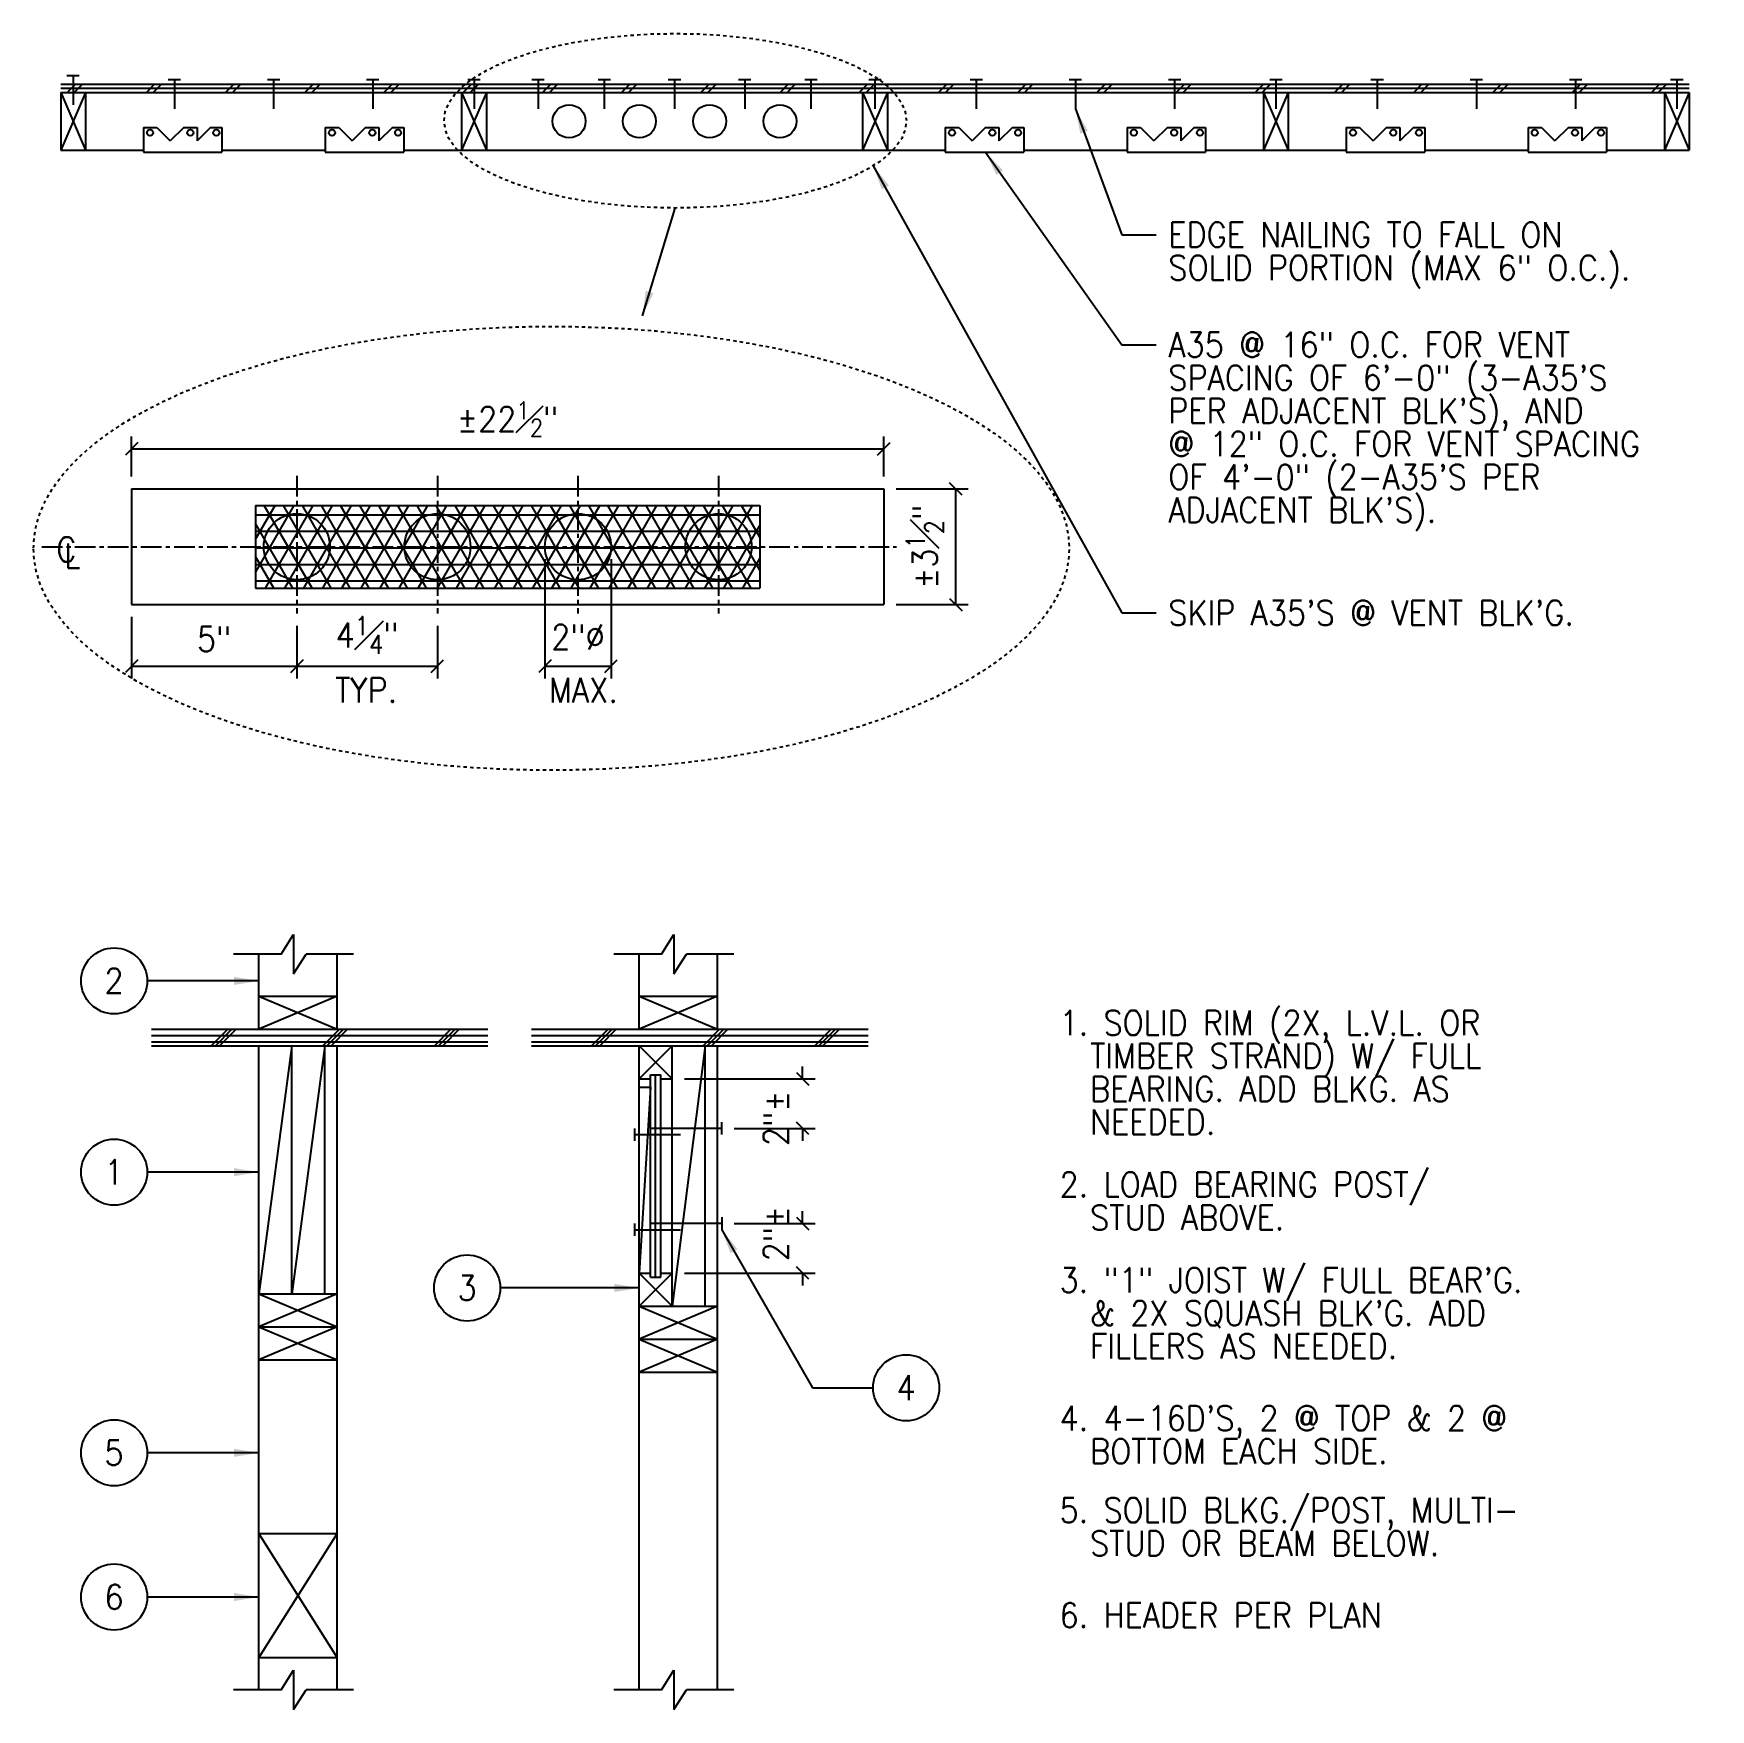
# Model space of a CAD drawing. Header units: inches. Extents: x 3 to 1706, y 9 to 286.
# Drawn here: x 218.4 to 269.1, y 44 to 94.7 of the extents above; entities that cross this region are included whole.
import ezdxf
from ezdxf.enums import TextEntityAlignment as Align

# ---------------------------------------------------------------- set-up
doc = ezdxf.new("R2010")
doc.units = ezdxf.units.IN
doc.header["$LTSCALE"] = 0.5
doc.header["$MEASUREMENT"] = 0
doc.linetypes.add('CENTER', pattern=[2, 1.25, -0.25, 0.25, -0.25])
doc.linetypes.add('HIDDEN2', pattern=[0.1875, 0.125, -0.0625])
for name, color, linetype in [('A-ANNO-DIMS', 7, 'Continuous'), ('A-ANNO-NOTE', 7, 'Continuous'), ('A-ANNO-NOTE-FINE', 8, 'Continuous'), ('A-ANNO-SYMB', 7, 'Continuous'), ('A-DETL-IDEN', 7, 'Continuous'), ('A-DETL-MCUT', 2, 'Continuous'), ('A-DETL-PATT', 8, 'Continuous')]:
    doc.layers.add(name, color=color, linetype=linetype)
doc.styles.add('NOTE', font='romans.shx', dxfattribs={"width": 0.9})
doc.dimstyles.new('NOTE8', dxfattribs={"dimscale": 8, "dimtxt": 0.09375, "dimasz": 0.046875, "dimexe": 0.046875, "dimexo": 0.046875, "dimgap": 0.046875, "dimtad": 1, "dimdec": 4, "dimzin": 3, "dimdsep": 46, "dimlunit": 4, "dimtxsty": 'NOTE', "dimblk": 'OBLIQUE', "dimcen": 0.046875, "dimadec": 0, "dimazin": 0, "dimtfac": 0.75, "dimtdec": 4, "dimtofl": 0, "dimtmove": 2, "dimatfit": 3, "dimldrblk": 'OBLIQUE', "dimfxl": 0, "dimfrac": 1, "dimtolj": 1, "dimtzin": 0, "dimarcsym": 0})
doc.dimstyles.new('TEXT8', dxfattribs={"dimscale": 8, "dimtxt": 0.09375, "dimasz": 0.09375, "dimexe": 0.046875, "dimexo": 0.046875, "dimgap": 0.046875, "dimtad": 0, "dimdec": 4, "dimzin": 3, "dimdsep": 46, "dimlunit": 4, "dimtxsty": 'NOTE', "dimcen": 0.046875, "dimadec": 0, "dimazin": 0, "dimtfac": 0.75, "dimtdec": 4, "dimtofl": 0, "dimtmove": 2, "dimatfit": 3, "dimfxl": 0, "dimfrac": 1, "dimtolj": 1, "dimtzin": 0, "dimarcsym": 0})

msp = doc.modelspace()

# ---------------------------------------------------------------- texts
at = {"layer": 'A-ANNO-DIMS', "char_height": 0.75, "attachment_point": 1, "style": 'NOTE'}
for s, insert, width in [('TYP.', (227.50371, 75.17556), 2.3944693), ('MAX.', (233.97573, 75.17556), 2.375)]:
    msp.add_mtext(s, dxfattribs=dict(at, insert=insert, width=width))
at = {"layer": 'A-ANNO-NOTE', "char_height": 0.75, "attachment_point": 1, "line_spacing_factor": 0.8, "style": 'NOTE'}
for s, insert in [('EDGE NAILING TO FALL ON\\PSOLID PORTION (MAX 6" O.C.).', (252.70605, 88.95049)), ('A35 @ 16" O.C. FOR VENT\\PSPACING OF 6\'-0" (3-A35\'S\\PPER ADJACENT BLK\'S), AND\\P@ 12" O.C. FOR VENT SPACING\\POF 4\'-0" (2-A35\'S PER\\PADJACENT BLK\'S).', (252.70605, 85.6226)), ("SKIP A35'S @ VENT BLK'G.", (252.70605, 77.51324))]:
    msp.add_mtext(s, dxfattribs=dict(at, insert=insert))
at = {"layer": 'A-ANNO-NOTE', "char_height": 0.75, "attachment_point": 1, "style": 'NOTE'}
for s, insert, width in [('C', (219.07456, 79.42831), 0.5662487), ('L', (219.31607, 79.23525), 0.6215685)]:
    msp.add_mtext(s, dxfattribs=dict(at, insert=insert, width=width))
at = {"layer": 'A-ANNO-NOTE', "char_height": 0.75, "width": 19.5, "attachment_point": 1, "line_spacing_factor": 0.8, "style": 'NOTE'}
for s, insert in [('1. SOLID RIM (2X, L.V.L. OR\\P  TIMBER STRAND) W/ FULL\\P  BEARING. ADD BLKG. AS\\P  NEEDED.', (249.4129, 65.10891)), ('2. LOAD BEARING POST/\\P  STUD ABOVE.', (249.4129, 60.21864)), ('3. "1" JOIST W/ FULL BEAR\'G.\\P  & 2X SQUASH BLK\'G. ADD\\P  FILLERS AS NEEDED.', (249.4129, 57.32731)), ("4. 4-16D'S, 2 @ TOP & 2 @\\P  BOTTOM EACH SIDE.", (249.4129, 53.15095)), ('5. SOLID BLKG./POST, MULTI-\\P  STUD OR BEAM BELOW.', (249.4129, 50.36671)), ('6. HEADER PER PLAN', (249.4129, 47.18982))]:
    msp.add_mtext(s, dxfattribs=dict(at, insert=insert))

# ---------------------------------------------------------------- blocks, each defined once
blk = doc.blocks.new('_Oblique')
at = {"color": 0, "lineweight": -2}
blk.add_line((-0.5, -0.5), (0.5, 0.5), dxfattribs=at)
blk = doc.blocks.new('*D17')
at = {"layer": 'A-ANNO-DIMS', "color": 0, "lineweight": -2}
for p, q in [((244.475, 80.887), (246.652, 80.887)), ((246.277, 77.387), (246.277, 80.887)), ((244.475, 77.387), (246.652, 77.387))]:
    blk.add_line(p, q, dxfattribs=at)
at = {"layer": 'Defpoints', "color": 0}
for p in [(244.1, 80.887), (246.277, 80.887), (244.1, 77.387)]:
    blk.add_point(p, dxfattribs=at)
at = {"layer": 'A-ANNO-DIMS', "color": 0, "lineweight": -2, "xscale": 0.375, "yscale": 0.375, "zscale": 0.375}
for p, rotation in [((246.277, 80.887), 90), ((246.277, 77.387), 270)]:
    blk.add_blockref('_Oblique', p, dxfattribs=dict(at, rotation=rotation))
at = {"layer": 'A-ANNO-DIMS', "color": 0, "insert": (245.34, 79.137), "char_height": 0.75, "attachment_point": 5, "rotation": 90, "style": 'NOTE'}
blk.add_mtext('\\A1;±3{\\H0.750000x;\\S1#2;}"', dxfattribs=at)
blk = doc.blocks.new('*D18')
at = {"layer": 'A-ANNO-DIMS', "color": 0, "lineweight": -2}
for p, q in [((221.35, 81.262), (221.35, 82.473)), ((244.1, 81.262), (244.1, 82.473)), ((221.35, 82.098), (244.1, 82.098))]:
    blk.add_line(p, q, dxfattribs=at)
at = {"layer": 'Defpoints', "color": 0}
for p in [(244.1, 82.098), (221.35, 80.887), (244.1, 80.887)]:
    blk.add_point(p, dxfattribs=at)
at = {"layer": 'A-ANNO-DIMS', "color": 0, "lineweight": -2, "xscale": 0.375, "yscale": 0.375, "zscale": 0.375, "rotation": 180}
blk.add_blockref('_Oblique', (221.35, 82.098), dxfattribs=at)
at = {"layer": 'A-ANNO-DIMS', "color": 0, "lineweight": -2, "xscale": 0.375, "yscale": 0.375, "zscale": 0.375}
blk.add_blockref('_Oblique', (244.1, 82.098), dxfattribs=at)
at = {"layer": 'A-ANNO-DIMS', "color": 0, "insert": (232.725, 82.998), "char_height": 0.75, "attachment_point": 5, "style": 'NOTE'}
blk.add_mtext('\\A1;\\A1;±22{\\H0.7x;\\S1#2;}"', dxfattribs=at)
blk = doc.blocks.new('*D19')
at = {"layer": 'A-ANNO-DIMS', "color": 0, "lineweight": -2}
for p, q in [((221.35, 77.012), (221.35, 75.148)), ((226.35, 76.744), (226.35, 75.148)), ((221.35, 75.523), (226.35, 75.523))]:
    blk.add_line(p, q, dxfattribs=at)
at = {"layer": 'Defpoints', "color": 0}
for p in [(221.35, 77.387), (226.35, 77.119), (226.35, 75.523)]:
    blk.add_point(p, dxfattribs=at)
at = {"layer": 'A-ANNO-DIMS', "color": 0, "lineweight": -2, "xscale": 0.375, "yscale": 0.375, "zscale": 0.375, "rotation": 180}
blk.add_blockref('_Oblique', (221.35, 75.523), dxfattribs=at)
at = {"layer": 'A-ANNO-DIMS', "color": 0, "lineweight": -2, "xscale": 0.375, "yscale": 0.375, "zscale": 0.375}
blk.add_blockref('_Oblique', (226.35, 75.523), dxfattribs=at)
at = {"layer": 'A-ANNO-DIMS', "color": 0, "insert": (223.85, 76.345), "char_height": 0.75, "attachment_point": 5, "style": 'NOTE'}
blk.add_mtext('\\A1;5"', dxfattribs=at)
blk = doc.blocks.new('*D20')
at = {"layer": 'A-ANNO-DIMS', "color": 0, "lineweight": -2}
for p, q in [((226.35, 76.744), (226.35, 75.148)), ((230.6, 76.744), (230.6, 75.148)), ((226.35, 75.523), (230.6, 75.523))]:
    blk.add_line(p, q, dxfattribs=at)
at = {"layer": 'Defpoints', "color": 0}
for p in [(226.35, 77.119), (230.6, 77.119), (230.6, 75.523)]:
    blk.add_point(p, dxfattribs=at)
at = {"layer": 'A-ANNO-DIMS', "color": 0, "lineweight": -2, "xscale": 0.375, "yscale": 0.375, "zscale": 0.375, "rotation": 180}
blk.add_blockref('_Oblique', (226.35, 75.523), dxfattribs=at)
at = {"layer": 'A-ANNO-DIMS', "color": 0, "lineweight": -2, "xscale": 0.375, "yscale": 0.375, "zscale": 0.375}
blk.add_blockref('_Oblique', (230.6, 75.523), dxfattribs=at)
at = {"layer": 'A-ANNO-DIMS', "color": 0, "insert": (228.475, 76.461), "char_height": 0.75, "attachment_point": 5, "style": 'NOTE'}
blk.add_mtext('\\A1;4{\\H0.750000x;\\S1#4;}"', dxfattribs=at)
blk = doc.blocks.new('*D21')
at = {"layer": 'A-ANNO-DIMS', "color": 0, "lineweight": -2}
for p, q in [((233.85, 78.762), (233.85, 75.148)), ((235.85, 78.762), (235.85, 75.148)), ((233.85, 75.523), (235.85, 75.523))]:
    blk.add_line(p, q, dxfattribs=at)
at = {"layer": 'Defpoints', "color": 0}
for p in [(233.85, 79.137), (235.85, 79.137), (235.85, 75.523)]:
    blk.add_point(p, dxfattribs=at)
at = {"layer": 'A-ANNO-DIMS', "color": 0, "lineweight": -2, "xscale": 0.375, "yscale": 0.375, "zscale": 0.375, "rotation": 180}
blk.add_blockref('_Oblique', (233.85, 75.523), dxfattribs=at)
at = {"layer": 'A-ANNO-DIMS', "color": 0, "lineweight": -2, "xscale": 0.375, "yscale": 0.375, "zscale": 0.375}
blk.add_blockref('_Oblique', (235.85, 75.523), dxfattribs=at)
at = {"layer": 'A-ANNO-DIMS', "color": 0, "insert": (234.85, 76.406), "char_height": 0.75, "attachment_point": 5, "style": 'NOTE'}
blk.add_mtext('\\A1;2"%%C', dxfattribs=at)
blk = doc.blocks.new('*D22')
at = {"layer": 'A-ANNO-DIMS', "color": 0, "lineweight": -2}
for p, q in [((241.644, 58.665), (241.644, 59.04)), ((239.571, 58.665), (242.019, 58.665)), ((238.071, 57.165), (242.019, 57.165)), ((241.644, 57.165), (241.644, 56.79))]:
    blk.add_line(p, q, dxfattribs=at)
at = {"layer": 'Defpoints', "color": 0}
for p in [(239.196, 58.665), (241.644, 58.665), (237.696, 57.165)]:
    blk.add_point(p, dxfattribs=at)
at = {"layer": 'A-ANNO-DIMS', "color": 0, "lineweight": -2, "xscale": 0.375, "yscale": 0.375, "zscale": 0.375}
for p, rotation in [((241.644, 58.665), 270), ((241.644, 57.165), 90)]:
    blk.add_blockref('_Oblique', p, dxfattribs=dict(at, rotation=rotation))
at = {"layer": 'A-ANNO-DIMS', "color": 0, "insert": (240.833, 58.359), "char_height": 0.75, "attachment_point": 5, "rotation": 90, "style": 'NOTE'}
blk.add_mtext('\\A1;2"%%P', dxfattribs=at)
blk = doc.blocks.new('*D23')
at = {"layer": 'A-ANNO-DIMS', "color": 0, "lineweight": -2}
for p, q in [((241.644, 63.04), (241.644, 63.415)), ((238.071, 63.04), (242.019, 63.04)), ((239.571, 61.54), (242.019, 61.54)), ((241.644, 61.54), (241.644, 61.165))]:
    blk.add_line(p, q, dxfattribs=at)
at = {"layer": 'Defpoints', "color": 0}
for p in [(237.696, 63.04), (239.196, 61.54), (241.644, 61.54)]:
    blk.add_point(p, dxfattribs=at)
at = {"layer": 'A-ANNO-DIMS', "color": 0, "lineweight": -2, "xscale": 0.375, "yscale": 0.375, "zscale": 0.375}
for p, rotation in [((241.644, 63.04), 270), ((241.644, 61.54), 90)]:
    blk.add_blockref('_Oblique', p, dxfattribs=dict(at, rotation=rotation))
at = {"layer": 'A-ANNO-DIMS', "color": 0, "insert": (240.833, 61.846), "char_height": 0.75, "attachment_point": 5, "rotation": 90, "style": 'NOTE'}
blk.add_mtext('\\A1;2"%%P', dxfattribs=at)
blk = doc.blocks.new('IDEN1')
blk.add_circle((0, 0), 1.5)
at = {"style": 'NOTE', "width": 0.9}
blk.add_attdef('#', text='', height=1.125, dxfattribs=at).set_placement((-0.006, 0.004), align=Align.MIDDLE)

# ---------------------------------------------------------------- dimensions: what is measured, and where the dimension line sits
at = {"layer": 'A-ANNO-DIMS'}
dim = msp.add_linear_dim(base=(244.09985, 82.09849), p1=(221.34985, 80.88676), p2=(244.09985, 80.88676), text='\\A1;±22{\\H0.7x;\\S1#2;}"', dimstyle='NOTE8', dxfattribs=at)
dim.commit()
dim.dimension.update_dxf_attribs({"geometry": '*D18', "text_midpoint": (232.72485, 82.99849)})
dim = msp.add_linear_dim(base=(246.27724, 80.88676), p1=(244.09985, 77.38676), p2=(244.09985, 80.88676), angle=90, text='±<>', dimstyle='NOTE8', dxfattribs=at)
dim.commit()
dim.dimension.update_dxf_attribs({"geometry": '*D17', "text_midpoint": (245.33974, 79.13676)})
dim = msp.add_linear_dim(base=(235.84985, 75.5231), p1=(233.84985, 79.13676), p2=(235.84985, 79.13676), text='<>%%C', dimstyle='NOTE8', dxfattribs=at)
dim.commit()
dim.dimension.update_dxf_attribs({"geometry": '*D21', "text_midpoint": (234.84985, 76.40586), "dimtype": 160})
for base, p1, p2, picture, middle in [((226.34985, 75.5231), (221.34985, 77.38676), (226.34985, 77.11891), '*D19', (223.84985, 76.34453)), ((230.59985, 75.5231), (226.34985, 77.11891), (230.59985, 77.11891), '*D20', (228.47485, 76.4606))]:
    dim = msp.add_linear_dim(base=base, p1=p1, p2=p2, dimstyle='NOTE8', dxfattribs=at)
    dim.commit()
    dim.dimension.update_dxf_attribs({"geometry": picture, "text_midpoint": middle})
for base, p1, p2, angle, picture, middle in [((241.64427, 61.5397), (237.69614, 63.0397), (239.19614, 61.5397), 270, '*D23', (240.83347, 61.84584)), ((241.64427, 58.6647), (237.69614, 57.1647), (239.19614, 58.6647), 90, '*D22', (240.83347, 58.35856))]:
    dim = msp.add_linear_dim(base=base, p1=p1, p2=p2, angle=angle, text='2"%%P', dimstyle='NOTE8', dxfattribs=at)
    dim.commit()
    dim.dimension.update_dxf_attribs({"geometry": picture, "text_midpoint": middle, "dimtype": 160})

# ---------------------------------------------------------------- hatches: boundary and pattern name
at = {"layer": 'A-DETL-PATT'}
h = msp.add_hatch(dxfattribs=at)
h.set_pattern_fill('NET3', color=256, scale=4, style=0)
h.set_pattern_definition([(0, (9.3096, -0.3975), (0, 0.5), []), (60, (9.3096, -0.3975), (-0.4330127, 0.25), []), (120, (9.3096, -0.3975), (-0.4330127, -0.25), [])])
h.paths.add_polyline_path([(240.34985, 80.38676), (240.34985, 77.88676), (225.09985, 77.88676), (225.09985, 80.38676)])

# ---------------------------------------------------------------- linework, layer by layer
at = {"layer": 'A-ANNO-NOTE-FINE', "linetype": 'CENTER'}
for p, q in [((226.34985, 81.27647), (226.34985, 77.11891)), ((230.59985, 81.27647), (230.59985, 77.11891)), ((234.84985, 81.27647), (234.84985, 77.11891)), ((239.09985, 81.27647), (239.09985, 77.11891)), ((218.63342, 79.13676), (244.47922, 79.13676))]:
    msp.add_line(p, q, dxfattribs=at)
at = {"layer": 'A-ANNO-SYMB'}
for p, q in [((225.87335, 66.80945), (226.25051, 67.40548)), ((226.25051, 67.40548), (226.25051, 66.21341)), ((237.37335, 66.80945), (237.75051, 67.40548)), ((237.75051, 67.40548), (237.75051, 66.21341)), ((225.87335, 66.80945), (224.43342, 66.80945)), ((226.25051, 66.21341), (226.62768, 66.80945)), ((228.05991, 66.80945), (226.62768, 66.80945)), ((237.37335, 66.80945), (235.93342, 66.80945)), ((237.75051, 66.21341), (238.12768, 66.80945)), ((239.55991, 66.80945), (238.12768, 66.80945)), ((241.94708, 53.69493), (243.77721, 53.69493)), ((225.87335, 44.56036), (226.25051, 45.1564)), ((226.25051, 45.1564), (226.25051, 43.96433)), ((237.37335, 44.56036), (237.75051, 45.1564)), ((237.75051, 45.1564), (237.75051, 43.96433)), ((225.87335, 44.56036), (224.43342, 44.56036)), ((226.25051, 43.96433), (226.62768, 44.56036)), ((228.05991, 44.56036), (226.62768, 44.56036)), ((237.37335, 44.56036), (235.93342, 44.56036)), ((237.75051, 43.96433), (238.12768, 44.56036)), ((239.55991, 44.56036), (238.12768, 44.56036))]:
    msp.add_line(p, q, dxfattribs=at)
at = {"layer": 'A-DETL-IDEN', "linetype": 'HIDDEN2'}
for centre, major_axis, ratio in [((237.79216, 92.02172), (-6.98995, 0), 0.37753454), ((234.04473, 79.08839), (-15.6592, 0), 0.42869513)]:
    msp.add_ellipse(centre, major_axis=major_axis, ratio=ratio, dxfattribs=at)
at = {"layer": 'A-DETL-MCUT'}
for p, q in [((219.77036, 93.38014), (219.39536, 93.38014)), ((219.58286, 93.38014), (219.58286, 92.50514)), ((219.20786, 93.13014), (268.45786, 93.13014)), ((219.20786, 92.88014), (268.45786, 92.88014)), ((219.20786, 92.88014), (219.20786, 91.13014)), ((219.95786, 92.88014), (219.20786, 91.13014)), ((219.20786, 92.88014), (219.95786, 91.13014)), ((219.95786, 92.88014), (219.95786, 91.13014)), ((222.83286, 93.25514), (222.45786, 93.25514)), ((222.64536, 93.25514), (222.64536, 92.38014)), ((225.83286, 93.25514), (225.45786, 93.25514)), ((225.64536, 93.25514), (225.64536, 92.38014)), ((228.83286, 93.25514), (228.45786, 93.25514)), ((228.64536, 93.25514), (228.64536, 92.38014)), ((231.33286, 92.88014), (232.08286, 91.13014)), ((232.08286, 92.88014), (231.33286, 91.13014)), ((231.33286, 92.88014), (231.33286, 91.13014)), ((231.89536, 93.25514), (231.52036, 93.25514)), ((231.70786, 93.25514), (231.70786, 92.38014)), ((232.08286, 92.88014), (232.08286, 91.13014)), ((233.83286, 93.25514), (233.45786, 93.25514)), ((233.64536, 93.25514), (233.64536, 92.38014)), ((235.83286, 93.25514), (235.45786, 93.25514)), ((235.64536, 93.25514), (235.64536, 92.38014)), ((237.95786, 93.25514), (237.58286, 93.25514)), ((237.77036, 93.25514), (237.77036, 92.38014)), ((240.08286, 93.25514), (239.70786, 93.25514)), ((239.89536, 93.25514), (239.89536, 92.38014)), ((242.08286, 93.25514), (241.70786, 93.25514)), ((241.89536, 93.25514), (241.89536, 92.38014)), ((243.45786, 92.88014), (243.45786, 91.13014)), ((244.20786, 92.88014), (243.45786, 91.13014)), ((243.45786, 92.88014), (244.20786, 91.13014)), ((244.02036, 93.25514), (243.64536, 93.25514)), ((243.83286, 93.25514), (243.83286, 92.38014)), ((244.20786, 92.88014), (244.20786, 91.13014)), ((247.08286, 93.25514), (246.70786, 93.25514)), ((246.89536, 93.25514), (246.89536, 92.38014)), ((250.08286, 93.25514), (249.70786, 93.25514)), ((249.89536, 93.25514), (249.89536, 92.38014)), ((253.08286, 93.25514), (252.70786, 93.25514)), ((252.89536, 93.25514), (252.89536, 92.38014)), ((255.58286, 92.88014), (256.33286, 91.13014)), ((256.33286, 92.88014), (255.58286, 91.13014)), ((255.58286, 92.88014), (255.58286, 91.13014)), ((256.14536, 93.25514), (255.77036, 93.25514)), ((255.95786, 93.25514), (255.95786, 92.38014)), ((256.33286, 92.88014), (256.33286, 91.13014)), ((259.20786, 93.25514), (258.83286, 93.25514)), ((259.02036, 93.25514), (259.02036, 92.38014)), ((262.20786, 93.25514), (261.83286, 93.25514)), ((262.02036, 93.25514), (262.02036, 92.38014)), ((265.20786, 93.25514), (264.83286, 93.25514)), ((265.02036, 93.25514), (265.02036, 92.38014)), ((267.70786, 92.88014), (268.45786, 91.13014)), ((268.45786, 92.88014), (267.70786, 91.13014)), ((267.70786, 92.88014), (267.70786, 91.13014)), ((268.27036, 93.25514), (267.89536, 93.25514)), ((268.08286, 93.25514), (268.08286, 92.38014)), ((268.45786, 92.88014), (268.45786, 91.13014)), ((221.70786, 91.81764), (221.70786, 91.06764)), ((221.70786, 91.81764), (222.11411, 91.81764)), ((222.11411, 91.81764), (222.52036, 91.41139)), ((222.92661, 91.81764), (222.52036, 91.41139)), ((222.92661, 91.81764), (223.33286, 91.81764)), ((223.33286, 91.81764), (223.33286, 91.41139)), ((223.73911, 91.81764), (223.33286, 91.41139)), ((223.73911, 91.81764), (224.08286, 91.81764)), ((224.08286, 91.81764), (224.08286, 91.06764)), ((227.20786, 91.81764), (227.20786, 91.06764)), ((227.20786, 91.81764), (227.61411, 91.81764)), ((227.61411, 91.81764), (228.02036, 91.41139)), ((228.42661, 91.81764), (228.02036, 91.41139)), ((228.42661, 91.81764), (228.83286, 91.81764)), ((229.23911, 91.81764), (228.83286, 91.41139)), ((228.83286, 91.81764), (228.83286, 91.41139)), ((229.23911, 91.81764), (229.58286, 91.81764)), ((229.58286, 91.81764), (229.58286, 91.06764)), ((245.95786, 91.81764), (245.95786, 91.06764)), ((245.95786, 91.81764), (246.36411, 91.81764)), ((246.36411, 91.81764), (246.77036, 91.41139)), ((247.17661, 91.81764), (246.77036, 91.41139)), ((247.17661, 91.81764), (247.58286, 91.81764)), ((247.98911, 91.81764), (247.58286, 91.41139)), ((247.58286, 91.81764), (247.58286, 91.41139)), ((247.98911, 91.81764), (248.33286, 91.81764)), ((248.33286, 91.81764), (248.33286, 91.06764)), ((251.45786, 91.81764), (251.86411, 91.81764)), ((251.45786, 91.81764), (251.45786, 91.06764)), ((251.86411, 91.81764), (252.27036, 91.41139)), ((252.67661, 91.81764), (252.27036, 91.41139)), ((252.67661, 91.81764), (253.08286, 91.81764)), ((253.08286, 91.81764), (253.08286, 91.41139)), ((253.48911, 91.81764), (253.08286, 91.41139)), ((253.48911, 91.81764), (253.83286, 91.81764)), ((253.83286, 91.81764), (253.83286, 91.06764)), ((258.08286, 91.81764), (258.48911, 91.81764)), ((258.08286, 91.81764), (258.08286, 91.06764)), ((258.48911, 91.81764), (258.89536, 91.41139)), ((259.30161, 91.81764), (258.89536, 91.41139)), ((259.30161, 91.81764), (259.70786, 91.81764)), ((259.70786, 91.81764), (259.70786, 91.41139)), ((260.11411, 91.81764), (259.70786, 91.41139)), ((260.11411, 91.81764), (260.45786, 91.81764)), ((260.45786, 91.81764), (260.45786, 91.06764)), ((263.58286, 91.81764), (263.58286, 91.06764)), ((263.58286, 91.81764), (263.98911, 91.81764)), ((263.98911, 91.81764), (264.39536, 91.41139)), ((264.80161, 91.81764), (264.39536, 91.41139)), ((264.80161, 91.81764), (265.20786, 91.81764)), ((265.61411, 91.81764), (265.20786, 91.41139)), ((265.20786, 91.81764), (265.20786, 91.41139)), ((265.61411, 91.81764), (265.95786, 91.81764)), ((265.95786, 91.81764), (265.95786, 91.06764)), ((219.20786, 91.13014), (221.70786, 91.13014)), ((221.70786, 91.06764), (224.08286, 91.06764)), ((224.08286, 91.13014), (227.20786, 91.13014)), ((227.20786, 91.06764), (229.58286, 91.06764)), ((229.58286, 91.13014), (245.95786, 91.13014)), ((245.95786, 91.06764), (248.33286, 91.06764)), ((248.33286, 91.13014), (251.45786, 91.13014)), ((251.45786, 91.06764), (253.83286, 91.06764)), ((253.83286, 91.13014), (258.08286, 91.13014)), ((258.08286, 91.06764), (260.45786, 91.06764)), ((260.45786, 91.13014), (263.58286, 91.13014)), ((263.58286, 91.06764), (265.95786, 91.06764)), ((265.95786, 91.13014), (268.45786, 91.13014)), ((221.34985, 80.88676), (221.34985, 77.38676)), ((221.34985, 80.88676), (244.09985, 80.88676)), ((244.09985, 80.88676), (244.09985, 77.38676)), ((225.09985, 80.38676), (225.09985, 77.88676)), ((225.09985, 80.38676), (240.34985, 80.38676)), ((240.34985, 80.38676), (240.34985, 77.88676)), ((225.09985, 77.88676), (240.34985, 77.88676)), ((221.34985, 77.38676), (244.09985, 77.38676)), ((225.19614, 64.5397), (225.19614, 66.80945)), ((227.57114, 64.5397), (227.57114, 66.80945)), ((236.69614, 64.5397), (236.69614, 66.80945)), ((239.07114, 64.5397), (239.07114, 66.80945)), ((225.19614, 65.5397), (227.57114, 65.5397)), ((227.57114, 65.5397), (225.19614, 64.5397)), ((225.19614, 65.5397), (227.57114, 64.5397)), ((236.69614, 65.5397), (239.07114, 64.5397)), ((239.07114, 65.5397), (236.69614, 64.5397)), ((236.69614, 65.5397), (239.07114, 65.5397)), ((221.9488, 64.5397), (232.12357, 64.5397)), ((233.4488, 64.5397), (243.62357, 64.5397)), ((221.9488, 64.0397), (232.12357, 64.0397)), ((225.19614, 44.56036), (225.19614, 64.0397)), ((226.19614, 64.0397), (225.19614, 56.5397)), ((226.19614, 56.5397), (226.19614, 64.0397)), ((227.19614, 64.0397), (226.19614, 56.5397)), ((227.19614, 56.5397), (227.19614, 64.0397)), ((227.57114, 44.56036), (227.57114, 64.0397)), ((233.4488, 64.0397), (243.62357, 64.0397)), ((236.69614, 44.56036), (236.69614, 64.0397)), ((237.69614, 63.0397), (236.69614, 64.0397)), ((236.69614, 63.0397), (237.69614, 64.0397)), ((238.69614, 64.0397), (237.69614, 56.1647)), ((237.69614, 56.1647), (237.69614, 64.0397)), ((238.69614, 56.1647), (238.69614, 64.0397)), ((239.07114, 44.56036), (239.07114, 64.0397)), ((236.69614, 63.0397), (237.03989, 63.0397)), ((237.03989, 57.0397), (237.03989, 63.1647)), ((237.03989, 63.1647), (237.35239, 63.1647)), ((237.35239, 57.1647), (237.35239, 63.1647)), ((237.35239, 63.0397), (237.69614, 63.0397)), ((236.69614, 62.7897), (237.03989, 62.7897)), ((237.03989, 62.7897), (236.69614, 57.1647)), ((236.57114, 61.1647), (236.57114, 61.5397)), ((239.19614, 61.5397), (237.03989, 61.5397)), ((239.19614, 61.3522), (239.19614, 61.7272)), ((236.57114, 61.3522), (237.94614, 61.3522)), ((239.19614, 58.8522), (239.19614, 58.4772)), ((236.57114, 58.2897), (236.57114, 58.6647)), ((236.57114, 58.4772), (237.94614, 58.4772)), ((239.19614, 58.6647), (237.03989, 58.6647)), ((236.69614, 57.1647), (237.03989, 57.1647)), ((236.69614, 57.1647), (237.69614, 56.1647)), ((237.69614, 57.1647), (236.69614, 56.1647)), ((237.03989, 57.0397), (237.35239, 57.0397)), ((237.35239, 57.0397), (237.35239, 57.1647)), ((237.35239, 57.1647), (237.69614, 57.1647)), ((225.19614, 56.5397), (227.57114, 56.5397)), ((227.57114, 56.5397), (225.19614, 55.5397)), ((225.19614, 56.5397), (227.57114, 55.5397)), ((236.69614, 56.1647), (239.07114, 55.1647)), ((239.07114, 56.1647), (236.69614, 55.1647)), ((236.69614, 56.1647), (239.07114, 56.1647)), ((225.19614, 55.5397), (227.57114, 55.5397)), ((225.19614, 55.5397), (227.57114, 54.5397)), ((227.57114, 55.5397), (225.19614, 54.5397)), ((239.07114, 55.1647), (236.69614, 54.1647)), ((236.69614, 55.1647), (239.07114, 54.1647)), ((236.69614, 55.1647), (239.07114, 55.1647)), ((225.19614, 54.5397), (227.57114, 54.5397)), ((236.69614, 54.1647), (239.07114, 54.1647)), ((225.19614, 49.2897), (227.57114, 49.2897)), ((227.57114, 49.2897), (225.19614, 45.5397)), ((227.57114, 45.5397), (225.19614, 49.2897)), ((225.19614, 45.5397), (227.57114, 45.5397))]:
    msp.add_line(p, q, dxfattribs=at)
for centre, radius in [((234.58286, 92.00514), 0.5), ((236.70786, 92.00514), 0.5), ((238.83286, 92.00514), 0.5), ((240.95786, 92.00514), 0.5), ((221.91098, 91.66139), 0.09375), ((223.12973, 91.66139), 0.09375), ((223.91098, 91.66139), 0.09375), ((227.41098, 91.66139), 0.09375), ((228.62973, 91.66139), 0.09375), ((229.41098, 91.66139), 0.09375), ((246.16098, 91.66139), 0.09375), ((247.37973, 91.66139), 0.09375), ((248.16098, 91.66139), 0.09375), ((251.66098, 91.66139), 0.09375), ((252.87973, 91.66139), 0.09375), ((253.66098, 91.66139), 0.09375), ((258.28598, 91.66139), 0.09375), ((259.50473, 91.66139), 0.09375), ((260.28598, 91.66139), 0.09375), ((263.78598, 91.66139), 0.09375), ((265.00473, 91.66139), 0.09375), ((265.78598, 91.66139), 0.09375), ((226.34985, 79.13676), 1), ((230.59985, 79.13676), 1), ((234.84985, 79.13676), 1), ((239.09985, 79.13676), 1)]:
    msp.add_circle(centre, radius, dxfattribs=at)
at = {"layer": 'A-DETL-PATT'}
for p, q in [((219.20786, 93.00514), (268.45786, 93.00514)), ((219.40192, 92.88014), (219.65192, 93.13014)), ((219.61235, 92.88014), (219.86235, 93.13014)), ((221.7974, 92.88014), (222.0474, 93.13014)), ((222.00784, 92.88014), (222.25784, 93.13014)), ((224.19289, 92.88014), (224.44289, 93.13014)), ((224.40332, 92.88014), (224.65332, 93.13014)), ((226.58837, 92.88014), (226.83837, 93.13014)), ((226.7988, 92.88014), (227.0488, 93.13014)), ((228.98385, 92.88014), (229.23385, 93.13014)), ((229.19429, 92.88014), (229.44429, 93.13014)), ((231.37934, 92.88014), (231.62934, 93.13014)), ((231.58977, 92.88014), (231.83977, 93.13014)), ((233.77482, 92.88014), (234.02482, 93.13014)), ((233.98526, 92.88014), (234.23526, 93.13014)), ((236.1703, 92.88014), (236.4203, 93.13014)), ((236.38074, 92.88014), (236.63074, 93.13014)), ((238.56579, 92.88014), (238.81579, 93.13014)), ((238.77622, 92.88014), (239.02622, 93.13014)), ((240.96127, 92.88014), (241.21127, 93.13014)), ((241.17171, 92.88014), (241.42171, 93.13014)), ((243.35675, 92.88014), (243.60675, 93.13014)), ((243.56719, 92.88014), (243.81719, 93.13014)), ((245.75224, 92.88014), (246.00224, 93.13014)), ((245.96267, 92.88014), (246.21267, 93.13014)), ((248.14772, 92.88014), (248.39772, 93.13014)), ((248.35816, 92.88014), (248.60816, 93.13014)), ((250.5432, 92.88014), (250.7932, 93.13014)), ((250.75364, 92.88014), (251.00364, 93.13014)), ((252.93869, 92.88014), (253.18869, 93.13014)), ((253.14912, 92.88014), (253.39912, 93.13014)), ((255.33417, 92.88014), (255.58417, 93.13014)), ((255.54461, 92.88014), (255.79461, 93.13014)), ((257.72965, 92.88014), (257.97965, 93.13014)), ((257.94009, 92.88014), (258.19009, 93.13014)), ((260.12514, 92.88014), (260.37514, 93.13014)), ((260.33557, 92.88014), (260.58557, 93.13014)), ((262.52062, 92.88014), (262.77062, 93.13014)), ((262.73106, 92.88014), (262.98106, 93.13014)), ((264.91611, 92.88014), (265.16611, 93.13014)), ((265.12654, 92.88014), (265.37654, 93.13014)), ((267.31159, 92.88014), (267.56159, 93.13014)), ((267.52202, 92.88014), (267.77202, 93.13014)), ((224.2595, 64.5397), (223.7595, 64.0397)), ((224.3845, 64.5397), (223.8845, 64.0397)), ((224.5095, 64.5397), (224.0095, 64.0397)), ((227.6345, 64.5397), (227.1345, 64.0397)), ((227.7595, 64.5397), (227.2595, 64.0397)), ((227.8845, 64.5397), (227.3845, 64.0397)), ((231.0095, 64.5397), (230.5095, 64.0397)), ((231.1345, 64.5397), (230.6345, 64.0397)), ((231.2595, 64.5397), (230.7595, 64.0397)), ((235.7595, 64.5397), (235.2595, 64.0397)), ((235.8845, 64.5397), (235.3845, 64.0397)), ((236.0095, 64.5397), (235.5095, 64.0397)), ((239.1345, 64.5397), (238.6345, 64.0397)), ((239.2595, 64.5397), (238.7595, 64.0397)), ((239.3845, 64.5397), (238.8845, 64.0397)), ((242.5095, 64.5397), (242.0095, 64.0397)), ((242.6345, 64.5397), (242.1345, 64.0397)), ((242.7595, 64.5397), (242.2595, 64.0397)), ((221.9488, 64.3522), (232.12357, 64.3522)), ((221.9488, 64.1647), (232.12357, 64.1647)), ((233.4488, 64.3522), (243.62357, 64.3522)), ((233.4488, 64.1647), (243.62357, 64.1647)), ((237.19614, 57.0397), (237.19614, 63.1647))]:
    msp.add_line(p, q, dxfattribs=at)

# ---------------------------------------------------------------- block references
at = {"layer": 'A-ANNO-SYMB', "xscale": 0.6666666666666666, "yscale": 0.6666666666666666, "zscale": 0.6666666666666666}
for p, values in [((220.8237, 66.00338), {'#': '2'}), ((220.8237, 60.21861), {'#': '1'}), ((231.49983, 56.71485), {'#': '3'}), ((244.77721, 53.69493), {'#': '4'}), ((220.8237, 51.72805), {'#': '5'}), ((220.8237, 47.36614), {'#': '6'})]:
    msp.add_blockref('IDEN1', p, dxfattribs=at).add_auto_attribs(values)

msp.set_redraw_order([(e.dxf.handle, doc.entitydb.next_handle()) for e in msp.query("TEXT MTEXT ATTDEF DIMENSION ARC_DIMENSION")])  # texts and dimensions are drawn at this point

# ---------------------------------------------------------------- leaders
at = {"layer": 'A-ANNO-NOTE', "annotation_type": 0, "has_hookline": 1, "hookline_direction": 0}
for points, text_width in [([(249.89536, 92.38014), (251.3021, 88.57549), (252.33105, 88.57549)], 15.87857), ([(247.17146, 91.06764), (251.3021, 85.2476), (252.33105, 85.2476)], 16.39286), ([(243.7809, 90.66079), (251.3021, 77.13824), (252.33105, 77.13824)], 14.04643)]:
    msp.add_leader(points, dimstyle='TEXT8', override={"dimgap": 0.046875, "dimtad": 0}, dxfattribs=dict(at, text_width=text_width))
at = {"layer": 'A-ANNO-SYMB'}
for points in [[(225.19614, 66.00338), (221.8237, 66.00338)], [(225.19614, 60.21861), (221.8237, 60.21861)], [(239.19614, 58.4772), (241.94708, 53.69493)], [(236.69614, 56.71485), (232.49983, 56.71485)], [(225.19614, 51.72805), (221.8237, 51.72805)], [(225.19614, 47.36614), (221.8237, 47.36614)]]:
    msp.add_leader(points, dimstyle='TEXT8', dxfattribs=at)
at = {"layer": 'A-DETL-IDEN'}
msp.add_leader([(236.7979, 86.12177), (237.79216, 89.38278)], dimstyle='TEXT8', dxfattribs=at)

doc.saveas('drawing.dxf')
